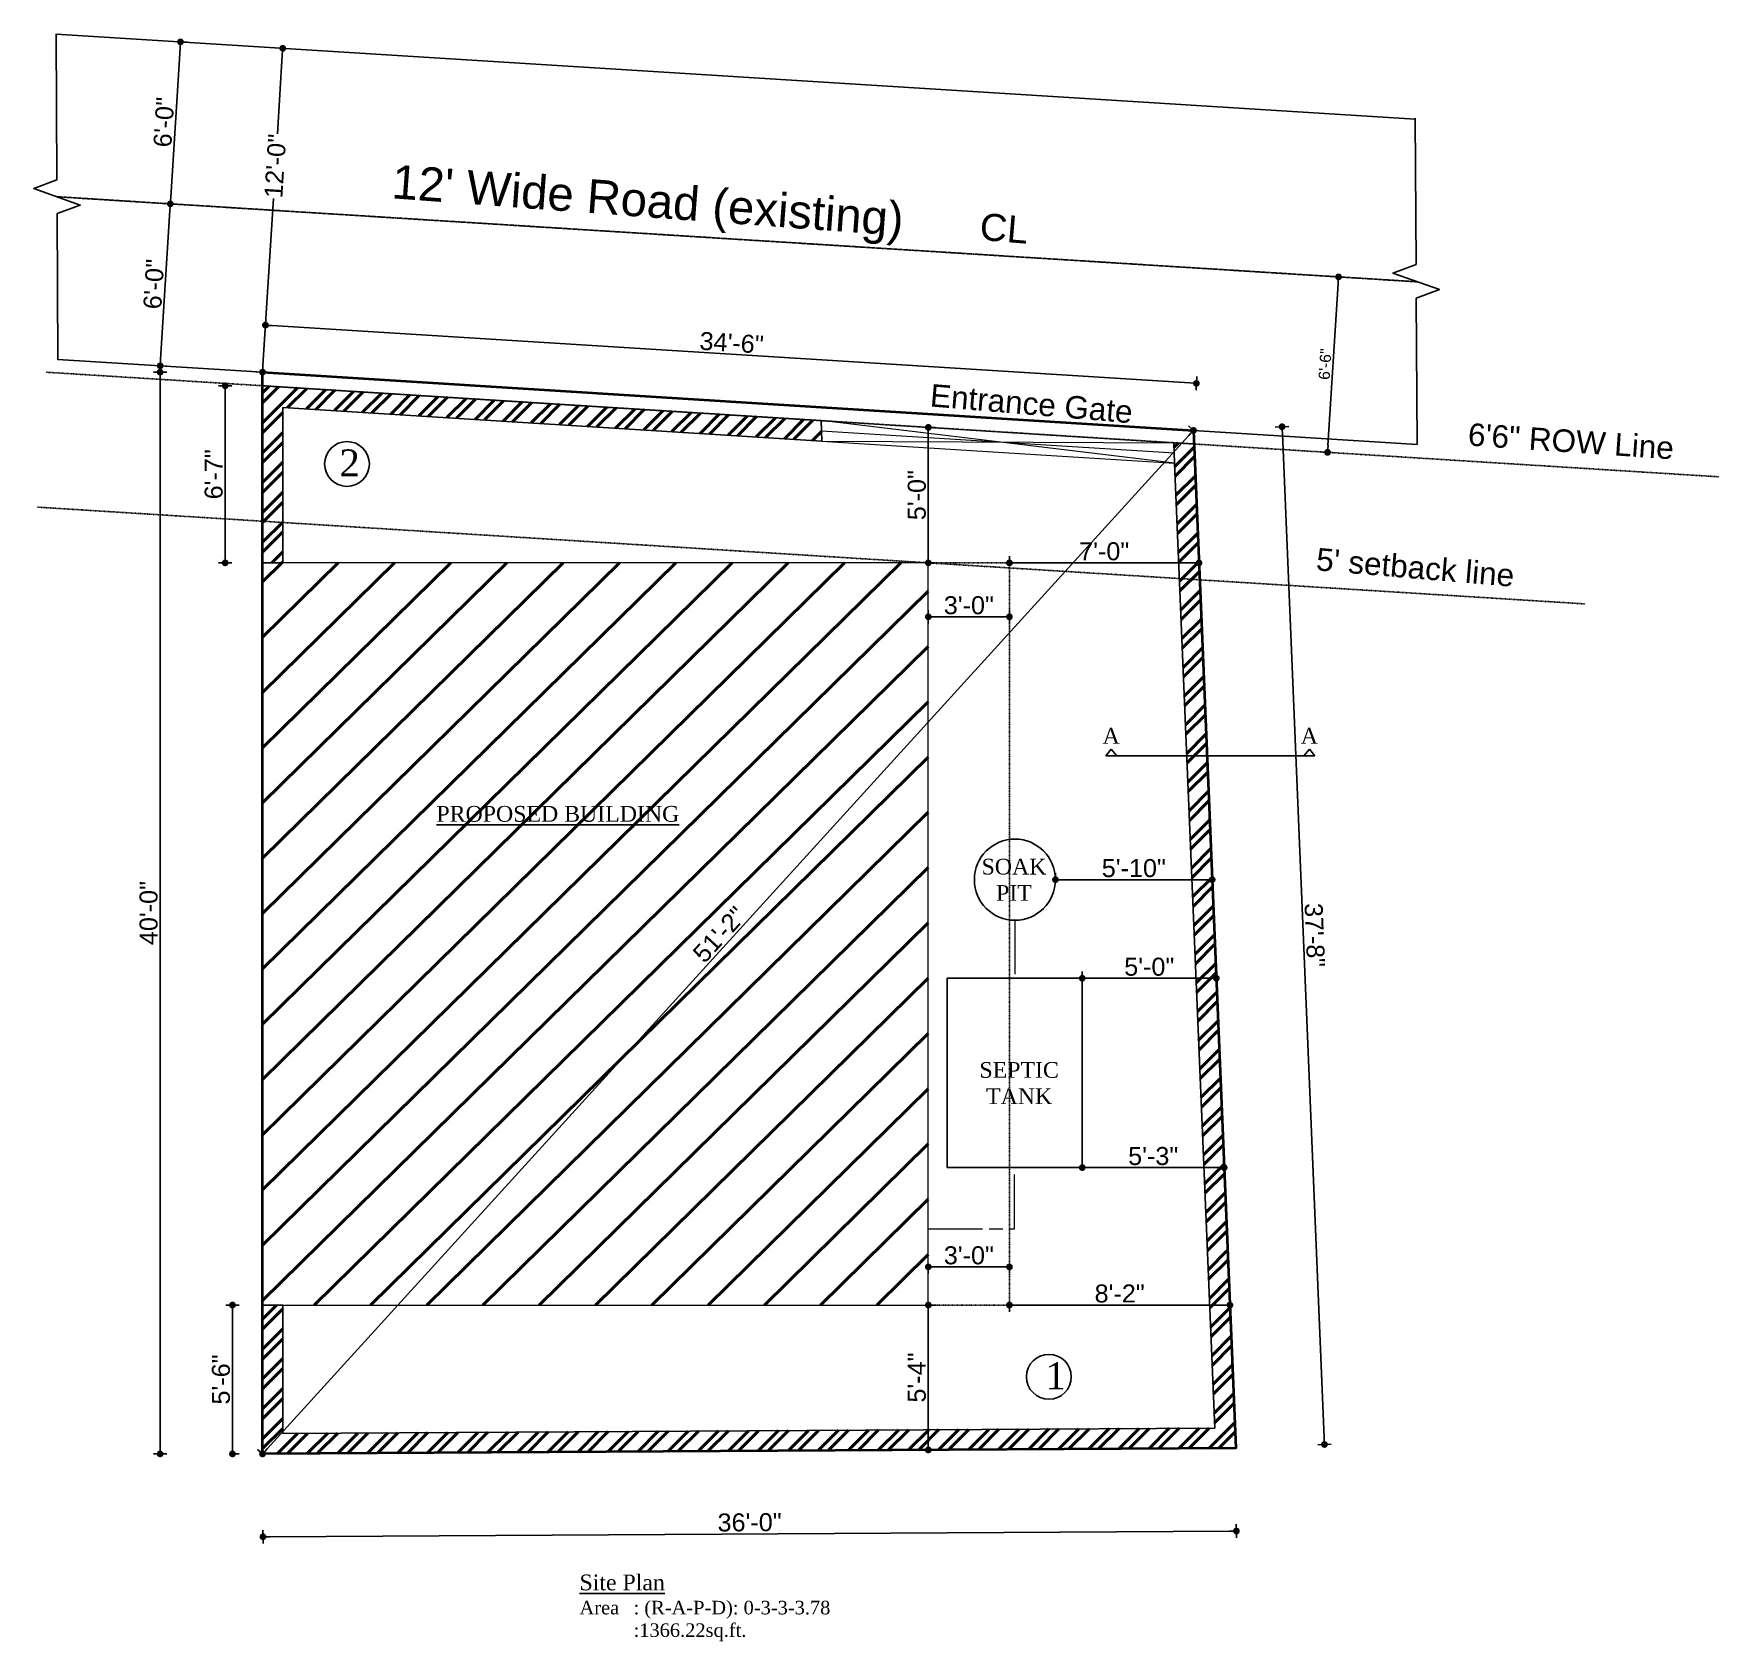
# Model space of a CAD drawing. Header units: inches. Extents: x 115570 to 265311, y 61168 to 314550.
# Drawn here: x 193220 to 193968, y 86079 to 86793 of the extents above; entities that cross this region are included whole.
import ezdxf

# ---------------------------------------------------------------- set-up
doc = ezdxf.new("R2010")
doc.units = ezdxf.units.IN
doc.header["$MEASUREMENT"] = 0
for name, pattern in [('ACAD_ISO08W100', [36, 24, -3, 6, -3]), ('DASHDOT', [1, 0.5, -0.25, 0, -0.25]), ('DASHED', [0.75, 0.5, -0.25]), ('DOT', [0.25, 0, -0.25])]:
    doc.linetypes.add(name, pattern=pattern)
doc.layers.get('0').update_dxf_attribs({"lineweight": 25})
doc.layers.add('0 Beam Rebar', color=3, linetype='Continuous')
doc.layers.add('0 wall', color=7, linetype='Continuous', lineweight=40)
doc.layers.add('CL', color=4, linetype='ACAD_ISO08W100', transparency=0.5)
for name, color, linetype, lineweight, transparency in [('ROW', 3, 'DASHDOT', 25, 0.45), ('SBL', 2, 'DOT', 25, 0.45), ('site plan line', 5, 'Continuous', 35, 0.45)]:
    doc.layers.add(name, color=color, linetype=linetype, lineweight=lineweight, transparency=transparency)
doc.styles.add('arial.', font='arial.ttf')
doc.styles.get("Standard").update_dxf_attribs({"font": 'arial.ttf'})
doc.dimstyles.new('d_floorplans', dxfattribs={"dimscale": 0, "dimtxt": 8, "dimasz": 3, "dimexe": 3, "dimexo": 3, "dimgap": 1, "dimtad": 1, "dimdec": 0, "dimrnd": 0.25, "dimzin": 3, "dimdsep": 46, "dimlunit": 4, "dimtxsty": 'arial.', "dimblk": 'DOT', "dimcen": 4, "dimdle": 6, "dimclrd": 4, "dimclre": 256, "dimclrt": 7, "dimazin": 0, "dimtfac": 1, "dimtdec": 0, "dimtix": 1, "dimtmove": 2, "dimatfit": 3, "dimfxl": 3, "dimfxlon": 1, "dimtolj": 1, "dimtzin": 0, "dimlwd": -1, "dimlwe": -1, "dimarcsym": 0})
doc.dimstyles.new('interior dimension', dxfattribs={"dimscale": 0, "dimtxt": 5, "dimasz": 3, "dimexe": 3, "dimexo": 3, "dimgap": 1, "dimtad": 1, "dimdec": 0, "dimrnd": 0.25, "dimzin": 3, "dimdsep": 46, "dimlunit": 4, "dimtxsty": 'arial.', "dimblk": 'DOT', "dimcen": 3, "dimdle": 6, "dimclrd": 4, "dimclre": 256, "dimclrt": 7, "dimazin": 0, "dimtfac": 1, "dimtdec": 0, "dimtix": 1, "dimtmove": 2, "dimatfit": 3, "dimfxl": 3, "dimfxlon": 1, "dimtolj": 1, "dimtzin": 0, "dimlwd": -1, "dimlwe": -1, "dimarcsym": 0})

msp = doc.modelspace()

# ---------------------------------------------------------------- texts
at = {"width": 254.7349, "attachment_point": 1}
for s, insert, char_height, rotation in [("12' Wide Road (existing)", (193379.57, 86734.73), 15, 355.77248), ('CL', (193640.43, 86713.3), 12, 355.2193), ('Entrance Gate', (193618.28, 86637.38), 10, 355.2193), ('6\'6" ROW Line', (193856.89, 86620.04), 10, 356.12725), ("5' setback line", (193789.62, 86564.65), 10, 355.2193)]:
    msp.add_mtext(s, dxfattribs=dict(at, insert=insert, char_height=char_height, rotation=rotation))
at = {"ltscale": 100, "transparency": 33554687}
for s, width, insert, char_height, attachment_point in [('{\\fTimes New Roman|b0|i0|c0|p18;2}', 41.3853, (193355.6, 86608.31), 12, 1), ('{\\fTimes New Roman|b0|i0|c0|p18;\\H1.16667x;A}', 52.833, (193698.11, 86484.71), 6, 2), ('{\\fTimes New Roman|b0|i0|c0|p18;\\H1.16667x;A}', 52.833, (193786.05, 86484.71), 6, 2), ('{\\fTimes New Roman|b0|i0|c0|p18;\\H1.16667x;\\LPROPOSED BUILDING}', 234.2886, (193398.65, 86450.1), 6, 1), ('{\\fTimes New Roman|b0|i0|c0|p18;\\H1.16667x;SOAK\\PPIT}', 52.833, (193654.98, 86426.68), 6, 2), ('{\\fTimes New Roman|b0|i0|c0|p18;\\H1.16667x;SEPTIC\\PTANK}', 52.833, (193657.27, 86336.47), 6, 2), ('{\\fTimes New Roman|b0|i0|c0|p18;1}', 41.3853, (193668.95, 86203.26), 12, 1), ('{\\fTimes New Roman|b0|i0|c0|p18;\\H1.16667x;\\LSite Plan\\P\\H0.85714x;\\lArea^I: (R-A-P-D): 0-3-3-3.78 \\P^I:1366.22sq.ft.}', 234.2886, (193462.15, 86109.06), 6, 1)]:
    msp.add_mtext_dynamic_manual_height_columns(s, width=width, gutter_width=148.67, heights=[31.46], dxfattribs=dict(at, insert=insert, char_height=char_height, attachment_point=attachment_point))

# ---------------------------------------------------------------- blocks, each defined once
blk = doc.blocks.new('_Dot')
at = {"color": 0, "linetype": 'ByBlock', "lineweight": -2}
blk.add_line((-0.5, 0), (-1, 0), dxfattribs=at)
at = {"color": 0, "linetype": 'ByBlock', "const_width": 0.5}
blk.add_lwpolyline([(-0.25, 0, 1), (0.25, 0, 1)], format="xyb", close=True, dxfattribs=at)
blk = doc.blocks.new('*D942')
at = {"transparency": 16777216}
for p, q in [((193330.45, 86786.3), (193327.46, 86786.48)), ((193321.47, 86642.58), (193318.47, 86642.76))]:
    blk.add_line(p, q, dxfattribs=at)
at = {"color": 4, "transparency": 16777216}
for p, q in [((193330.26, 86783.3), (193328.08, 86748.4)), ((193321.65, 86645.57), (193326.29, 86719.72))]:
    blk.add_line(p, q, dxfattribs=at)
at = {"layer": 'Defpoints', "color": 0, "transparency": 16777216}
for p in [(193330.45, 86786.3), (193330.45, 86786.3), (193321.47, 86642.58)]:
    blk.add_point(p, dxfattribs=at)
at = {"color": 4, "transparency": 16777216, "xscale": 3, "yscale": 3, "zscale": 3}
for p, rotation in [((193330.45, 86786.3), 86.42245606182587), ((193321.47, 86642.58), 266.4224560618259)]:
    blk.add_blockref('_Dot', p, dxfattribs=dict(at, rotation=rotation))
at = {"color": 7, "transparency": 16777216, "insert": (193327.19, 86734.06), "char_height": 8, "attachment_point": 5, "rotation": 86.42246, "style": 'arial.'}
blk.add_mtext('\\A1;12\'-0"', dxfattribs=at)
blk = doc.blocks.new('*D943')
at = {"transparency": 16777216}
for p, q in [((193770.96, 86618.25), (193776.96, 86618.5)), ((193789.76, 86166.64), (193795.76, 86166.89))]:
    blk.add_line(p, q, dxfattribs=at)
at = {"color": 4, "transparency": 16777216}
blk.add_line((193774.08, 86615.38), (193792.63, 86169.77), dxfattribs=at)
at = {"layer": 'Defpoints', "color": 0, "transparency": 16777216}
for p in [(193734.66, 86616.74), (193753.46, 86165.13), (193792.76, 86166.77)]:
    blk.add_point(p, dxfattribs=at)
at = {"color": 4, "transparency": 16777216, "xscale": 3, "yscale": 3, "zscale": 3}
for p, rotation in [((193773.96, 86618.38), 92.38368567081034), ((193792.76, 86166.77), 272.3836856708103)]:
    blk.add_blockref('_Dot', p, dxfattribs=dict(at, rotation=rotation))
at = {"color": 7, "transparency": 16777216, "insert": (193788.44, 86392.79), "char_height": 8, "attachment_point": 5, "rotation": 272.38369, "style": 'arial.'}
blk.add_mtext('\\A1;37\'-8"', dxfattribs=at)
blk = doc.blocks.new('*D944')
at = {"transparency": 16777216}
for p, q in [((193321.67, 86128.82), (193321.7, 86122.82)), ((193753.66, 86131.37), (193753.69, 86125.37))]:
    blk.add_line(p, q, dxfattribs=at)
at = {"color": 4, "transparency": 16777216}
blk.add_line((193750.68, 86128.36), (193324.68, 86125.83), dxfattribs=at)
at = {"layer": 'Defpoints', "color": 0, "transparency": 16777216}
for p in [(193753.46, 86165.13), (193321.47, 86162.58), (193321.68, 86125.82)]:
    blk.add_point(p, dxfattribs=at)
at = {"color": 4, "transparency": 16777216, "xscale": 3, "yscale": 3, "zscale": 3}
for p, rotation in [((193321.68, 86125.82), 180.3392375982137), ((193753.68, 86128.37), 0.3392375982136464)]:
    blk.add_blockref('_Dot', p, dxfattribs=dict(at, rotation=rotation))
at = {"color": 7, "transparency": 16777216, "insert": (193537.65, 86132.18), "char_height": 8, "attachment_point": 5, "rotation": 0.33924, "style": 'arial.'}
blk.add_mtext('\\A1;36\'-0"', dxfattribs=at)
blk = doc.blocks.new('*D945')
at = {"transparency": 16777216}
for p, q in [((193279.02, 86642.58), (193273.02, 86642.58)), ((193279.02, 86162.58), (193273.02, 86162.58))]:
    blk.add_line(p, q, dxfattribs=at)
at = {"color": 4, "transparency": 16777216}
blk.add_line((193276.02, 86165.58), (193276.02, 86639.58), dxfattribs=at)
at = {"layer": 'Defpoints', "color": 0, "transparency": 16777216}
for p in [(193276.02, 86642.58), (193321.47, 86642.58), (193321.47, 86162.58)]:
    blk.add_point(p, dxfattribs=at)
at = {"color": 4, "transparency": 16777216, "xscale": 3, "yscale": 3, "zscale": 3}
for p, rotation in [((193276.02, 86642.58), 90), ((193276.02, 86162.58), 270)]:
    blk.add_blockref('_Dot', p, dxfattribs=dict(at, rotation=rotation))
at = {"color": 7, "transparency": 16777216, "insert": (193270.94, 86402.58), "char_height": 8, "attachment_point": 5, "rotation": 90, "style": 'arial.'}
blk.add_mtext('\\A1;40\'-0"', dxfattribs=at)
blk = doc.blocks.new('*D946')
at = {"transparency": 16777216}
for p, q in [((193322.58, 86660.45), (193322.96, 86666.44)), ((193735.78, 86634.61), (193736.15, 86640.6))]:
    blk.add_line(p, q, dxfattribs=at)
at = {"color": 4, "transparency": 16777216}
blk.add_line((193325.76, 86663.25), (193732.97, 86637.8), dxfattribs=at)
at = {"layer": 'Defpoints', "color": 0, "transparency": 16777216}
for p in [(193321.47, 86642.58), (193735.96, 86637.61), (193734.66, 86616.74)]:
    blk.add_point(p, dxfattribs=at)
at = {"color": 4, "transparency": 16777216, "xscale": 3, "yscale": 3, "zscale": 3}
for p, rotation in [((193322.77, 86663.44), 176.4224560618433), ((193735.96, 86637.61), 356.4224560618434)]:
    blk.add_blockref('_Dot', p, dxfattribs=dict(at, rotation=rotation))
at = {"color": 7, "transparency": 16777216, "insert": (193529.68, 86655.6), "char_height": 8, "attachment_point": 5, "rotation": 356.42246, "style": 'arial.'}
blk.add_mtext('\\A1;34\'-6"', dxfattribs=at)
blk = doc.blocks.new('*D947')
at = {"color": 4, "transparency": 16777216}
blk.add_line((193276.26, 86648.41), (193280.38, 86714.28), dxfattribs=at)
at = {"transparency": 16777216}
for p, q in [((193280.56, 86717.27), (193283.56, 86717.09)), ((193276.07, 86645.41), (193279.06, 86645.23))]:
    blk.add_line(p, q, dxfattribs=at)
at = {"layer": 'Defpoints', "color": 0, "transparency": 16777216}
for p in [(193280.56, 86717.27), (193280.56, 86717.27), (193276.07, 86645.41)]:
    blk.add_point(p, dxfattribs=at)
at = {"color": 4, "transparency": 16777216, "xscale": 3, "yscale": 3, "zscale": 3}
for p, rotation in [((193280.56, 86717.27), 86.42245606187247), ((193276.07, 86645.41), 266.4224560618725)]:
    blk.add_blockref('_Dot', p, dxfattribs=dict(at, rotation=rotation))
at = {"color": 7, "transparency": 16777216, "insert": (193273.24, 86681.66), "char_height": 8, "attachment_point": 5, "rotation": 86.42246, "style": 'arial.'}
blk.add_mtext('\\A1;6\'-0"', dxfattribs=at)
blk = doc.blocks.new('*D948')
at = {"color": 4, "transparency": 16777216}
blk.add_line((193280.75, 86720.27), (193284.87, 86786.14), dxfattribs=at)
at = {"transparency": 16777216}
for p, q in [((193285.06, 86789.13), (193288.05, 86788.95)), ((193280.56, 86717.27), (193277.57, 86717.46))]:
    blk.add_line(p, q, dxfattribs=at)
at = {"layer": 'Defpoints', "color": 0, "transparency": 16777216}
for p in [(193285.06, 86789.13), (193285.06, 86789.13), (193280.56, 86717.27)]:
    blk.add_point(p, dxfattribs=at)
at = {"color": 4, "transparency": 16777216, "xscale": 3, "yscale": 3, "zscale": 3}
for p, rotation in [((193285.06, 86789.13), 86.42245606130686), ((193280.56, 86717.27), 266.4224560613068)]:
    blk.add_blockref('_Dot', p, dxfattribs=dict(at, rotation=rotation))
at = {"color": 7, "transparency": 16777216, "insert": (193277.73, 86753.52), "char_height": 8, "attachment_point": 5, "rotation": 86.42246, "style": 'arial.'}
blk.add_mtext('\\A1;6\'-0"', dxfattribs=at)
blk = doc.blocks.new('*D949')
at = {"color": 4, "transparency": 16777216}
blk.add_line((193323.48, 86164.79), (193732.64, 86614.52), dxfattribs=at)
at = {"transparency": 16777216}
for p, q in [((193734.66, 86616.74), (193732.44, 86618.76)), ((193321.47, 86162.58), (193319.25, 86164.59))]:
    blk.add_line(p, q, dxfattribs=at)
at = {"layer": 'Defpoints', "color": 0, "transparency": 16777216}
for p in [(193734.66, 86616.74), (193734.66, 86616.74), (193321.47, 86162.58)]:
    blk.add_point(p, dxfattribs=at)
at = {"color": 4, "transparency": 16777216, "xscale": 3, "yscale": 3, "zscale": 3}
for p, rotation in [((193734.66, 86616.74), 47.70459994494456), ((193321.47, 86162.58), 227.7045999449446)]:
    blk.add_blockref('_Dot', p, dxfattribs=dict(at, rotation=rotation))
at = {"color": 7, "transparency": 16777216, "insert": (193524.3, 86393.08), "char_height": 8, "attachment_point": 5, "rotation": 47.7046, "style": 'arial.'}
blk.add_mtext('\\A1;51\'-2"', dxfattribs=at)
blk = doc.blocks.new('*D950')
at = {"color": 4, "transparency": 16777216}
blk.add_line((193798.84, 86681.86), (193794.34, 86610.01), dxfattribs=at)
at = {"transparency": 16777216}
for p, q in [((193799.02, 86684.86), (193796.03, 86685.05)), ((193794.16, 86607.01), (193791.16, 86607.2))]:
    blk.add_line(p, q, dxfattribs=at)
at = {"layer": 'Defpoints', "color": 0, "transparency": 16777216}
for p in [(193800.79, 86684.75), (193794.16, 86607.01), (193795.93, 86606.9)]:
    blk.add_point(p, dxfattribs=at)
at = {"color": 4, "transparency": 16777216, "xscale": 3, "yscale": 3, "zscale": 3}
for p, rotation in [((193799.02, 86684.86), 86.42245606180957), ((193794.16, 86607.01), 266.4224560618096)]:
    blk.add_blockref('_Dot', p, dxfattribs=dict(at, rotation=rotation))
at = {"color": 7, "transparency": 16777216, "insert": (193793.04, 86646.16), "char_height": 5, "attachment_point": 5, "rotation": 86.42246, "style": 'arial.'}
blk.add_mtext('\\A1;6\'-6"', dxfattribs=at)
blk = doc.blocks.new('*D951')
at = {"transparency": 16777216}
for p, q in [((193616.96, 86618.09), (193619.96, 86618.09)), ((193616.96, 86557.97), (193619.96, 86557.97))]:
    blk.add_line(p, q, dxfattribs=at)
at = {"color": 4, "transparency": 16777216}
blk.add_line((193616.96, 86560.97), (193616.96, 86615.09), dxfattribs=at)
at = {"layer": 'Defpoints', "color": 0, "transparency": 16777216}
for p in [(193616.96, 86618.09), (193616.96, 86618.09), (193616.96, 86557.97)]:
    blk.add_point(p, dxfattribs=at)
at = {"color": 4, "transparency": 16777216, "xscale": 3, "yscale": 3, "zscale": 3}
for p, rotation in [((193616.96, 86618.09), 90), ((193616.96, 86557.97), 270)]:
    blk.add_blockref('_Dot', p, dxfattribs=dict(at, rotation=rotation))
at = {"color": 7, "transparency": 16777216, "insert": (193611.88, 86588.03), "char_height": 8, "attachment_point": 5, "rotation": 90, "style": 'arial.'}
blk.add_mtext('\\A1;5\'-0"', dxfattribs=at)
blk = doc.blocks.new('*D952')
at = {"transparency": 16777216}
for p, q in [((193685.27, 86373.63), (193685.27, 86376.63)), ((193744.78, 86373.63), (193744.78, 86376.63))]:
    blk.add_line(p, q, dxfattribs=at)
at = {"color": 4, "transparency": 16777216}
blk.add_line((193688.27, 86373.63), (193741.78, 86373.63), dxfattribs=at)
at = {"layer": 'Defpoints', "color": 0, "transparency": 16777216}
for p in [(193685.27, 86373.63), (193744.78, 86373.63), (193744.78, 86373.63)]:
    blk.add_point(p, dxfattribs=at)
at = {"color": 4, "transparency": 16777216, "xscale": 3, "yscale": 3, "zscale": 3, "rotation": 180}
blk.add_blockref('_Dot', (193685.27, 86373.63), dxfattribs=at)
at = {"color": 4, "transparency": 16777216, "xscale": 3, "yscale": 3, "zscale": 3}
blk.add_blockref('_Dot', (193744.78, 86373.63), dxfattribs=at)
at = {"color": 7, "transparency": 16777216, "insert": (193715.03, 86378.71), "char_height": 8, "attachment_point": 5, "style": 'arial.'}
blk.add_mtext('\\A1;5\'-0"', dxfattribs=at)
blk = doc.blocks.new('*D939')
at = {"transparency": 16777216}
for p, q in [((193673.39, 86417.39), (193673.39, 86420.39)), ((193742.96, 86417.39), (193742.96, 86420.39))]:
    blk.add_line(p, q, dxfattribs=at)
at = {"color": 4, "transparency": 16777216}
blk.add_line((193676.39, 86417.39), (193739.96, 86417.39), dxfattribs=at)
at = {"layer": 'Defpoints', "color": 0, "transparency": 16777216}
for p in [(193673.39, 86417.39), (193742.96, 86417.39), (193742.96, 86417.39)]:
    blk.add_point(p, dxfattribs=at)
at = {"color": 4, "transparency": 16777216, "xscale": 3, "yscale": 3, "zscale": 3, "rotation": 180}
blk.add_blockref('_Dot', (193673.39, 86417.39), dxfattribs=at)
at = {"color": 4, "transparency": 16777216, "xscale": 3, "yscale": 3, "zscale": 3}
blk.add_blockref('_Dot', (193742.96, 86417.39), dxfattribs=at)
at = {"color": 7, "transparency": 16777216, "insert": (193708.17, 86422.47), "char_height": 8, "attachment_point": 5, "style": 'arial.'}
blk.add_mtext('\\A1;5\'-10"', dxfattribs=at)
blk = doc.blocks.new('*D953')
at = {"transparency": 16777216}
for p, q in [((193685.27, 86289.63), (193685.27, 86292.63)), ((193748.28, 86289.63), (193748.28, 86292.63))]:
    blk.add_line(p, q, dxfattribs=at)
at = {"color": 4, "transparency": 16777216}
blk.add_line((193688.27, 86289.63), (193745.28, 86289.63), dxfattribs=at)
at = {"layer": 'Defpoints', "color": 0, "transparency": 16777216}
for p in [(193685.27, 86289.63), (193748.28, 86289.63), (193748.28, 86289.63)]:
    blk.add_point(p, dxfattribs=at)
at = {"color": 4, "transparency": 16777216, "xscale": 3, "yscale": 3, "zscale": 3, "rotation": 180}
blk.add_blockref('_Dot', (193685.27, 86289.63), dxfattribs=at)
at = {"color": 4, "transparency": 16777216, "xscale": 3, "yscale": 3, "zscale": 3}
blk.add_blockref('_Dot', (193748.28, 86289.63), dxfattribs=at)
at = {"color": 7, "transparency": 16777216, "insert": (193716.78, 86294.72), "char_height": 8, "attachment_point": 5, "style": 'arial.'}
blk.add_mtext('\\A1;5\'-3"', dxfattribs=at)
blk = doc.blocks.new('*D954')
at = {"transparency": 16777216}
for p, q in [((193616.96, 86228.64), (193619.96, 86228.64)), ((193616.96, 86164.33), (193613.96, 86164.33))]:
    blk.add_line(p, q, dxfattribs=at)
at = {"color": 4, "transparency": 16777216}
blk.add_line((193616.96, 86225.64), (193616.96, 86167.33), dxfattribs=at)
at = {"layer": 'Defpoints', "color": 0, "transparency": 16777216}
for p in [(193616.96, 86228.64), (193616.96, 86164.33), (193617.34, 86164.33)]:
    blk.add_point(p, dxfattribs=at)
at = {"color": 4, "transparency": 16777216, "xscale": 3, "yscale": 3, "zscale": 3}
for p, rotation in [((193616.96, 86228.64), 90), ((193616.96, 86164.33), 270)]:
    blk.add_blockref('_Dot', p, dxfattribs=dict(at, rotation=rotation))
at = {"color": 7, "transparency": 16777216, "insert": (193611.89, 86196.48), "char_height": 8, "attachment_point": 5, "rotation": 90, "style": 'arial.'}
blk.add_mtext('\\A1;5\'-4"', dxfattribs=at)
blk = doc.blocks.new('*D955')
at = {"transparency": 16777216}
for p, q in [((193311.13, 86228.64), (193305.13, 86228.64)), ((193308.13, 86162.58), (193311.13, 86162.58))]:
    blk.add_line(p, q, dxfattribs=at)
at = {"color": 4, "transparency": 16777216}
blk.add_line((193308.13, 86225.64), (193308.13, 86165.58), dxfattribs=at)
at = {"layer": 'Defpoints', "color": 0, "transparency": 16777216}
for p in [(193321.47, 86228.64), (193308.13, 86162.58), (193308.13, 86162.58)]:
    blk.add_point(p, dxfattribs=at)
at = {"color": 4, "transparency": 16777216, "xscale": 3, "yscale": 3, "zscale": 3}
for p, rotation in [((193308.13, 86228.64), 90), ((193308.13, 86162.58), 270)]:
    blk.add_blockref('_Dot', p, dxfattribs=dict(at, rotation=rotation))
at = {"color": 7, "transparency": 16777216, "insert": (193303.05, 86195.61), "char_height": 8, "attachment_point": 5, "rotation": 90, "style": 'arial.'}
blk.add_mtext('\\A1;5\'-6"', dxfattribs=at)
blk = doc.blocks.new('*D956')
at = {"transparency": 16777216}
for p, q in [((193750.81, 86228.64), (193750.81, 86231.64)), ((193652.96, 86228.64), (193652.96, 86225.64))]:
    blk.add_line(p, q, dxfattribs=at)
at = {"color": 4, "transparency": 16777216}
blk.add_line((193655.96, 86228.64), (193747.81, 86228.64), dxfattribs=at)
at = {"layer": 'Defpoints', "color": 0, "transparency": 16777216}
for p in [(193652.96, 86228.64), (193750.81, 86228.64), (193750.81, 86228.64)]:
    blk.add_point(p, dxfattribs=at)
at = {"color": 4, "transparency": 16777216, "xscale": 3, "yscale": 3, "zscale": 3, "rotation": 180}
blk.add_blockref('_Dot', (193652.96, 86228.64), dxfattribs=at)
at = {"color": 4, "transparency": 16777216, "xscale": 3, "yscale": 3, "zscale": 3}
blk.add_blockref('_Dot', (193750.81, 86228.64), dxfattribs=at)
at = {"color": 7, "transparency": 16777216, "insert": (193701.89, 86233.72), "char_height": 8, "attachment_point": 5, "style": 'arial.'}
blk.add_mtext('\\A1;8\'-2"', dxfattribs=at)
blk = doc.blocks.new('*D940')
at = {"transparency": 16777216}
for p, q in [((193652.96, 86557.97), (193652.96, 86560.97)), ((193737.11, 86557.97), (193737.11, 86560.97))]:
    blk.add_line(p, q, dxfattribs=at)
at = {"color": 4, "transparency": 16777216}
blk.add_line((193655.96, 86557.97), (193734.11, 86557.97), dxfattribs=at)
at = {"layer": 'Defpoints', "color": 0, "transparency": 16777216}
for p in [(193652.96, 86557.97), (193737.11, 86557.97), (193737.11, 86557.97)]:
    blk.add_point(p, dxfattribs=at)
at = {"color": 4, "transparency": 16777216, "xscale": 3, "yscale": 3, "zscale": 3, "rotation": 180}
blk.add_blockref('_Dot', (193652.96, 86557.97), dxfattribs=at)
at = {"color": 4, "transparency": 16777216, "xscale": 3, "yscale": 3, "zscale": 3}
blk.add_blockref('_Dot', (193737.11, 86557.97), dxfattribs=at)
at = {"color": 7, "transparency": 16777216, "insert": (193695.03, 86563.06), "char_height": 8, "attachment_point": 5, "style": 'arial.'}
blk.add_mtext('\\A1;7\'-0"', dxfattribs=at)
blk = doc.blocks.new('*D957')
at = {"transparency": 16777216}
for p, q in [((193616.96, 86537.03), (193616.96, 86531.03)), ((193652.96, 86537.03), (193652.96, 86531.03))]:
    blk.add_line(p, q, dxfattribs=at)
at = {"color": 4, "transparency": 16777216}
blk.add_line((193649.96, 86534.03), (193619.96, 86534.03), dxfattribs=at)
at = {"layer": 'Defpoints', "color": 0, "transparency": 16777216}
for p in [(193616.96, 86541.09), (193652.96, 86541.09), (193616.96, 86534.03)]:
    blk.add_point(p, dxfattribs=at)
at = {"color": 4, "transparency": 16777216, "xscale": 3, "yscale": 3, "zscale": 3, "rotation": 180}
blk.add_blockref('_Dot', (193616.96, 86534.03), dxfattribs=at)
at = {"color": 4, "transparency": 16777216, "xscale": 3, "yscale": 3, "zscale": 3}
blk.add_blockref('_Dot', (193652.96, 86534.03), dxfattribs=at)
at = {"color": 7, "transparency": 16777216, "insert": (193634.96, 86539.12), "char_height": 8, "attachment_point": 5, "style": 'arial.'}
blk.add_mtext('\\A1;3\'-0"', dxfattribs=at)
blk = doc.blocks.new('*D958')
at = {"transparency": 16777216}
for p, q in [((193616.96, 86245.57), (193616.96, 86242.57)), ((193652.96, 86245.57), (193652.96, 86242.57))]:
    blk.add_line(p, q, dxfattribs=at)
at = {"color": 4, "transparency": 16777216}
blk.add_line((193649.96, 86245.57), (193619.96, 86245.57), dxfattribs=at)
at = {"layer": 'Defpoints', "color": 0, "transparency": 16777216}
for p in [(193616.96, 86246.31), (193616.96, 86245.57), (193652.96, 86246.31)]:
    blk.add_point(p, dxfattribs=at)
at = {"color": 4, "transparency": 16777216, "xscale": 3, "yscale": 3, "zscale": 3, "rotation": 180}
blk.add_blockref('_Dot', (193616.96, 86245.57), dxfattribs=at)
at = {"color": 4, "transparency": 16777216, "xscale": 3, "yscale": 3, "zscale": 3}
blk.add_blockref('_Dot', (193652.96, 86245.57), dxfattribs=at)
at = {"color": 7, "transparency": 16777216, "insert": (193634.96, 86250.66), "char_height": 8, "attachment_point": 5, "style": 'arial.'}
blk.add_mtext('\\A1;3\'-0"', dxfattribs=at)
blk = doc.blocks.new('*D941')
at = {"transparency": 16777216}
for p, q in [((193307.91, 86636.56), (193301.91, 86636.56)), ((193307.91, 86557.97), (193301.91, 86557.97))]:
    blk.add_line(p, q, dxfattribs=at)
at = {"color": 4, "transparency": 16777216}
blk.add_line((193304.91, 86560.97), (193304.91, 86633.56), dxfattribs=at)
at = {"layer": 'Defpoints', "color": 0, "transparency": 16777216}
for p in [(193304.91, 86636.56), (193321.47, 86636.56), (193321.47, 86557.97)]:
    blk.add_point(p, dxfattribs=at)
at = {"color": 4, "transparency": 16777216, "xscale": 3, "yscale": 3, "zscale": 3}
for p, rotation in [((193304.91, 86636.56), 90), ((193304.91, 86557.97), 270)]:
    blk.add_blockref('_Dot', p, dxfattribs=dict(at, rotation=rotation))
at = {"color": 7, "transparency": 16777216, "insert": (193299.82, 86597.27), "char_height": 8, "attachment_point": 5, "rotation": 90, "style": 'arial.'}
blk.add_mtext('\\A1;6\'-7"', dxfattribs=at)

# ---------------------------------------------------------------- dimensions: what is measured, and where the dimension line sits
for base, p1, p2, angle, picture, middle in [((193285.06, 86789.13), (193280.56, 86717.27), (193285.06, 86789.13), 266.42246, '*D948', (193277.73, 86753.52)), ((193308.13, 86162.58), (193321.47, 86228.64), (193308.13, 86162.58), 90, '*D955', (193303.05, 86195.61)), ((193616.96, 86164.33), (193616.96, 86228.64), (193617.34, 86164.33), 90, '*D954', (193611.89, 86196.48))]:
    dim = msp.add_linear_dim(base=base, p1=p1, p2=p2, angle=angle, dimstyle='d_floorplans', override={"dimscale": 1})
    dim.commit()
    dim.dimension.update_dxf_attribs({"geometry": picture, "text_midpoint": middle})
dim = msp.add_linear_dim(base=(193330.45, 86786.3), p1=(193321.47, 86642.58), p2=(193330.45, 86786.3), angle=86.42246, dimstyle='d_floorplans', override={"dimscale": 1})
dim.commit()
dim.dimension.update_dxf_attribs({"geometry": '*D942', "text_midpoint": (193327.19, 86734.06), "dimtype": 161})
for p1, p2, distance, dimstyle, picture, middle in [((193276.07, 86645.41), (193280.56, 86717.27), 0, 'd_floorplans', '*D947', (193273.24, 86681.66)), ((193800.79, 86684.75), (193795.93, 86606.9), -1.77, 'interior dimension', '*D950', (193793.04, 86646.16)), ((193321.47, 86642.58), (193734.66, 86616.74), 20.91, 'd_floorplans', '*D946', (193529.68, 86655.6)), ((193321.47, 86162.58), (193321.47, 86642.58), 45.44, 'd_floorplans', '*D945', (193270.94, 86402.58)), ((193321.47, 86557.97), (193321.47, 86636.56), 16.56, 'd_floorplans', '*D941', (193299.82, 86597.27)), ((193321.47, 86162.58), (193734.66, 86616.74), 0, 'd_floorplans', '*D949', (193524.3, 86393.08)), ((193616.96, 86557.97), (193616.96, 86618.09), 0, 'd_floorplans', '*D951', (193611.88, 86588.03)), ((193734.66, 86616.74), (193753.46, 86165.13), 39.33, 'd_floorplans', '*D943', (193788.44, 86392.79)), ((193753.46, 86165.13), (193321.47, 86162.58), 36.76, 'd_floorplans', '*D944', (193537.65, 86132.18))]:
    dim = msp.add_aligned_dim(p1=p1, p2=p2, distance=distance, dimstyle=dimstyle, override={"dimscale": 1})
    dim.commit()
    dim.dimension.update_dxf_attribs({"geometry": picture, "text_midpoint": middle})
for base, p1, p2, picture, middle in [((193737.11, 86557.97), (193652.96, 86557.97), (193737.11, 86557.97), '*D940', (193695.03, 86563.06)), ((193616.96, 86534.03), (193652.96, 86541.09), (193616.96, 86541.09), '*D957', (193634.96, 86539.12)), ((193742.96, 86417.39), (193673.39, 86417.39), (193742.96, 86417.39), '*D939', (193708.17, 86422.47)), ((193744.78, 86373.63), (193685.27, 86373.63), (193744.78, 86373.63), '*D952', (193715.03, 86378.71)), ((193748.28, 86289.63), (193685.27, 86289.63), (193748.28, 86289.63), '*D953', (193716.78, 86294.72)), ((193616.96, 86245.57), (193652.96, 86246.31), (193616.96, 86246.31), '*D958', (193634.96, 86250.66)), ((193750.81, 86228.64), (193652.96, 86228.64), (193750.81, 86228.64), '*D956', (193701.89, 86233.72))]:
    dim = msp.add_linear_dim(base=base, p1=p1, p2=p2, dimstyle='d_floorplans', override={"dimscale": 1})
    dim.commit()
    dim.dimension.update_dxf_attribs({"geometry": picture, "text_midpoint": middle})

# ---------------------------------------------------------------- hatches: boundary and pattern name
at = {"layer": '0 wall', "transparency": 33554625}
h = msp.add_hatch(dxfattribs=at)
h.set_pattern_fill('ANSI32', color=256, scale=25)
h.set_pattern_definition([(45, (81624.372, 50309.441), (-6.6291261, 6.6291261), []), (45, (81628.791, 50309.441), (-6.6291261, 6.6291261), [])])
h.paths.add_polyline_path([(193569.71, 86612.03), (193569.34, 86621.07), (193321.47, 86636.56), (193321.47, 86557.97), (193330.47, 86557.97), (193330.47, 86626.98)])
h.paths.add_polyline_path([(193725.88, 86611.28), (193744.08, 86174.08), (193330.47, 86171.63), (193330.47, 86228.64), (193321.47, 86228.64), (193321.47, 86162.58), (193753.46, 86165.13), (193734.91, 86610.72)])
at = {"layer": '0 wall', "transparency": 33554534}
h = msp.add_hatch(dxfattribs=at)
h.set_pattern_fill('ANSI31', color=256, scale=140, angle=179.48586)
h.set_pattern_definition([(224.485862, (81624.372, 51409.291), (12.2628317, -12.4849092), [])])
h.paths.add_polyline_path([(193616.96, 86557.97), (193321.47, 86557.97), (193321.47, 86228.64), (193616.96, 86228.64)])
h.paths.add_polyline_path([(193521.2, 86376.67), (193537.6, 86394.44), (193530.03, 86401.42), (193513.63, 86383.65)], flags=24)
h.paths.add_polyline_path([(193396.98, 86439.36), (193505.36, 86439.36), (193505.36, 86453.81), (193396.98, 86453.81)], flags=24)

# ---------------------------------------------------------------- linework, layer by layer
for p, q in [((193229.82, 86792.59), (193833.02, 86754.87)), ((193230.67, 86648.25), (193321.47, 86642.58)), ((193321.47, 86557.97), (193321.47, 86636.56)), ((193321.47, 86636.56), (193569.34, 86621.07)), ((193569.71, 86612.03), (193330.47, 86626.98)), ((193330.47, 86626.98), (193330.47, 86557.97)), ((193569.71, 86612.03), (193569.34, 86621.07)), ((193734.66, 86616.74), (193833.88, 86610.54)), ((193726.26, 86602.24), (193725.88, 86611.28)), ((193725.88, 86611.28), (193734.91, 86610.72)), ((193734.91, 86610.72), (193753.46, 86165.13)), ((193744.08, 86174.08), (193726.26, 86602.24)), ((193330.47, 86557.97), (193321.47, 86557.97)), ((193695.69, 86472.4), (193698.16, 86475.37)), ((193695.69, 86472.4), (193788.56, 86472.4)), ((193700.62, 86472.4), (193698.16, 86475.37)), ((193783.62, 86472.4), (193786.09, 86475.37)), ((193788.56, 86472.4), (193786.09, 86475.37)), ((193321.47, 86162.58), (193321.47, 86228.64)), ((193321.47, 86228.64), (193330.47, 86228.64)), ((193330.47, 86228.64), (193321.47, 86228.64)), ((193330.47, 86228.64), (193330.47, 86171.63)), ((193330.47, 86171.63), (193744.08, 86174.08)), ((193753.46, 86165.13), (193321.47, 86162.58))]:
    msp.add_line(p, q)
at = {"lineweight": 13}
for p, q in [((193726.26, 86602.24), (193569.34, 86621.07)), ((193569.34, 86621.07), (193725.88, 86611.28)), ((193569.52, 86616.55), (193726.07, 86606.76)), ((193569.71, 86612.03), (193725.88, 86611.28)), ((193569.71, 86612.03), (193726.26, 86602.24))]:
    msp.add_line(p, q, dxfattribs=at)
at = {"linetype": 'Continuous'}
for points in [[(193230.67, 86648.07), (193230.29, 86712.92), (193240.57, 86716.73), (193219.92, 86724.11), (193230.2, 86727.92), (193229.82, 86792.77)], [(193833.88, 86610.54), (193833.5, 86675.39), (193843.78, 86679.2), (193823.13, 86686.58), (193833.41, 86690.39), (193833.02, 86755.23)]]:
    msp.add_lwpolyline(points, dxfattribs=at)
at = {"linetype": 'DASHED', "ltscale": 0.2, "transparency": 33554687}
msp.add_lwpolyline([(193616.96, 86228.63), (193652.96, 86228.63), (193652.96, 86355.96), (193652.96, 86457.97), (193652.96, 86557.97), (193616.96, 86557.97)], dxfattribs=at)
msp.add_lwpolyline([(193625.27, 86289.63), (193685.27, 86289.63), (193685.27, 86373.63), (193625.27, 86373.63)], close=True)
for centre, radius in [((193358.96, 86601.85), 9.95), ((193655.39, 86417.39), 18), ((193670.47, 86196.8), 9.95)]:
    msp.add_circle(centre, radius)
at = {"layer": '0 Beam Rebar', "linetype": 'ACAD_ISO08W100', "lineweight": 9}
for p, q in [((193655.39, 86399.39), (193655.39, 86373.63)), ((193655.27, 86262.53), (193655.27, 86289.63)), ((193616.96, 86262.53), (193655.27, 86262.53))]:
    msp.add_line(p, q, dxfattribs=at)
at = {"layer": '0 wall', "lineweight": 15}
msp.add_lwpolyline([(193321.47, 86228.64), (193616.96, 86228.64), (193616.96, 86557.97), (193321.47, 86557.97)], close=True, dxfattribs=at)
at = {"layer": 'CL', "ltscale": 0.02, "transparency": 33554559}
msp.add_line((193230.25, 86720.42), (193834.06, 86682.67), dxfattribs=at)
at = {"layer": 'ROW', "ltscale": 0.1, "transparency": 33554559}
msp.add_line((193225.38, 86642.57), (193968, 86596.14), dxfattribs=at)
at = {"layer": 'SBL', "ltscale": 0.1, "transparency": 33554559}
msp.add_line((193221.64, 86582.69), (193908.5, 86539.75), dxfattribs=at)
at = {"layer": 'site plan line'}
msp.add_lwpolyline([(193734.66, 86616.74), (193753.46, 86165.13), (193321.47, 86162.58), (193321.47, 86642.58)], close=True, dxfattribs=at)

msp.set_redraw_order([(e.dxf.handle, doc.entitydb.next_handle()) for e in msp.query("TEXT MTEXT ATTDEF DIMENSION ARC_DIMENSION")])  # texts and dimensions are drawn at this point

doc.saveas('drawing.dxf')
